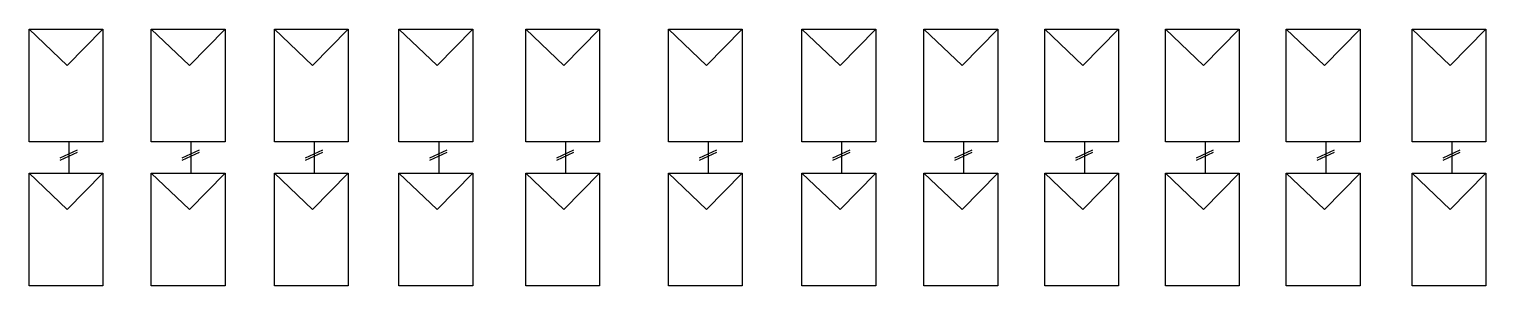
# Model space of a CAD drawing. Header units: inches. Extents: x 9190 to 83177, y 6945 to 19665.
# Drawn here: x 13918 to 20550, y 17514 to 18683 of the extents above; entities that cross this region are included whole.
import ezdxf

# ---------------------------------------------------------------- set-up
doc = ezdxf.new("R2010")
doc.units = ezdxf.units.IN
doc.header["$MEASUREMENT"] = 0

msp = doc.modelspace()

# ---------------------------------------------------------------- linework, layer by layer
for p, q in [((13917.5, 18682.6), (14091.4, 18517.5)), ((14091.4, 18517.5), (14253.8, 18682.6)), ((14473, 18682.6), (14646.9, 18517.5)), ((14646.9, 18517.5), (14809.3, 18682.6)), ((15034.3, 18682.6), (15208.3, 18517.5)), ((15208.3, 18517.5), (15370.6, 18682.6)), ((15601.4, 18682.6), (15775.3, 18517.5)), ((15775.3, 18517.5), (15937.7, 18682.6)), ((16178.2, 18682.6), (16352.2, 18517.5)), ((16352.2, 18517.5), (16514.5, 18682.6)), ((16828.2, 18682.6), (17002.1, 18517.5)), ((17002.1, 18517.5), (17164.4, 18682.6)), ((17435.8, 18682.6), (17609.7, 18517.5)), ((17609.7, 18517.5), (17772, 18682.6)), ((17991.3, 18682.6), (18165.2, 18517.5)), ((18165.2, 18517.5), (18327.5, 18682.6)), ((18541, 18682.6), (18714.9, 18517.5)), ((18714.9, 18517.5), (18877.3, 18682.6)), ((19090.8, 18682.6), (19264.7, 18517.5)), ((19264.7, 18517.5), (19427, 18682.6)), ((19640.5, 18682.6), (19814.4, 18517.5)), ((19814.4, 18517.5), (19976.7, 18682.6)), ((20213.4, 18682.6), (20387.3, 18517.5)), ((20387.3, 18517.5), (20549.6, 18682.6)), ((14058.6, 18097.6), (14137.1, 18134)), ((14058.6, 18086.8), (14137.1, 18123.1)), ((14099.8, 18027.1), (14099.8, 18170)), ((14614.1, 18097.6), (14692.6, 18134)), ((14614.1, 18086.8), (14692.6, 18123.1)), ((14655.3, 18027.1), (14655.3, 18170)), ((15175.4, 18097.6), (15253.9, 18134)), ((15175.4, 18086.8), (15253.9, 18123.1)), ((15216.6, 18027.1), (15216.6, 18170)), ((15742.5, 18097.6), (15821, 18134)), ((15742.5, 18086.8), (15821, 18123.1)), ((15783.7, 18027.1), (15783.7, 18170)), ((16319.3, 18097.6), (16397.8, 18134)), ((16319.3, 18086.8), (16397.8, 18123.1)), ((16360.5, 18027.1), (16360.5, 18170)), ((16969.3, 18097.6), (17047.7, 18134)), ((16969.3, 18086.8), (17047.7, 18123.1)), ((17010.5, 18027.1), (17010.5, 18170)), ((17576.9, 18097.6), (17655.3, 18134)), ((17576.9, 18086.8), (17655.3, 18123.1)), ((17618.1, 18027.1), (17618.1, 18170)), ((18132.4, 18097.6), (18210.8, 18134)), ((18132.4, 18086.8), (18210.8, 18123.1)), ((18173.6, 18027.1), (18173.6, 18170)), ((18682.1, 18097.6), (18760.6, 18134)), ((18682.1, 18086.8), (18760.6, 18123.1)), ((18723.3, 18027.1), (18723.3, 18170)), ((19231.9, 18097.6), (19310.3, 18134)), ((19231.9, 18086.8), (19310.3, 18123.1)), ((19273.1, 18027.1), (19273.1, 18170)), ((19781.6, 18097.6), (19860, 18134)), ((19781.6, 18086.8), (19860, 18123.1)), ((19822.8, 18027.1), (19822.8, 18170)), ((20354.5, 18097.6), (20432.9, 18134)), ((20354.5, 18086.8), (20432.9, 18123.1)), ((20395.7, 18027.1), (20395.7, 18170)), ((13917.5, 18027.1), (14091.4, 17862)), ((14091.4, 17862), (14253.8, 18027.1)), ((14473, 18027.1), (14646.9, 17862)), ((14646.9, 17862), (14809.3, 18027.1)), ((15034.3, 18027.1), (15208.3, 17862)), ((15208.3, 17862), (15370.6, 18027.1)), ((15601.4, 18027.1), (15775.3, 17862)), ((15775.3, 17862), (15937.7, 18027.1)), ((16178.2, 18027.1), (16352.2, 17862)), ((16352.2, 17862), (16514.5, 18027.1)), ((16828.2, 18027.1), (17002.1, 17862)), ((17002.1, 17862), (17164.4, 18027.1)), ((17435.8, 18027.1), (17609.7, 17862)), ((17609.7, 17862), (17772, 18027.1)), ((17991.3, 18027.1), (18165.2, 17862)), ((18165.2, 17862), (18327.5, 18027.1)), ((18541, 18027.1), (18714.9, 17862)), ((18714.9, 17862), (18877.3, 18027.1)), ((19090.8, 18027.1), (19264.7, 17862)), ((19264.7, 17862), (19427, 18027.1)), ((19640.5, 18027.1), (19814.4, 17862)), ((19814.4, 17862), (19976.7, 18027.1)), ((20213.4, 18027.1), (20387.3, 17862)), ((20387.3, 17862), (20549.6, 18027.1))]:
    msp.add_line(p, q)
for points in [[(13917.5, 18682.6), (14253.8, 18682.6), (14253.8, 18170), (13917.5, 18170)], [(14473, 18682.6), (14809.3, 18682.6), (14809.3, 18170), (14473, 18170)], [(15034.3, 18682.6), (15370.6, 18682.6), (15370.6, 18170), (15034.3, 18170)], [(15601.4, 18682.6), (15937.7, 18682.6), (15937.7, 18170), (15601.4, 18170)], [(16178.2, 18682.6), (16514.5, 18682.6), (16514.5, 18170), (16178.2, 18170)], [(16828.2, 18682.6), (17164.4, 18682.6), (17164.4, 18170), (16828.2, 18170)], [(17435.8, 18682.6), (17772, 18682.6), (17772, 18170), (17435.8, 18170)], [(17991.3, 18682.6), (18327.5, 18682.6), (18327.5, 18170), (17991.3, 18170)], [(18541, 18682.6), (18877.3, 18682.6), (18877.3, 18170), (18541, 18170)], [(19090.8, 18682.6), (19427, 18682.6), (19427, 18170), (19090.8, 18170)], [(19640.5, 18682.6), (19976.7, 18682.6), (19976.7, 18170), (19640.5, 18170)], [(20213.4, 18682.6), (20549.6, 18682.6), (20549.6, 18170), (20213.4, 18170)], [(13917.5, 18027.1), (14253.8, 18027.1), (14253.8, 17514.4), (13917.5, 17514.4)], [(14473, 18027.1), (14809.3, 18027.1), (14809.3, 17514.4), (14473, 17514.4)], [(15034.3, 18027.1), (15370.6, 18027.1), (15370.6, 17514.4), (15034.3, 17514.4)], [(15601.4, 18027.1), (15937.7, 18027.1), (15937.7, 17514.4), (15601.4, 17514.4)], [(16178.2, 18027.1), (16514.5, 18027.1), (16514.5, 17514.4), (16178.2, 17514.4)], [(16828.2, 18027.1), (17164.4, 18027.1), (17164.4, 17514.4), (16828.2, 17514.4)], [(17435.8, 18027.1), (17772, 18027.1), (17772, 17514.4), (17435.8, 17514.4)], [(17991.3, 18027.1), (18327.5, 18027.1), (18327.5, 17514.4), (17991.3, 17514.4)], [(18541, 18027.1), (18877.3, 18027.1), (18877.3, 17514.4), (18541, 17514.4)], [(19090.8, 18027.1), (19427, 18027.1), (19427, 17514.4), (19090.8, 17514.4)], [(19640.5, 18027.1), (19976.7, 18027.1), (19976.7, 17514.4), (19640.5, 17514.4)], [(20213.4, 18027.1), (20549.6, 18027.1), (20549.6, 17514.4), (20213.4, 17514.4)]]:
    msp.add_lwpolyline(points, close=True)

doc.saveas('drawing.dxf')
